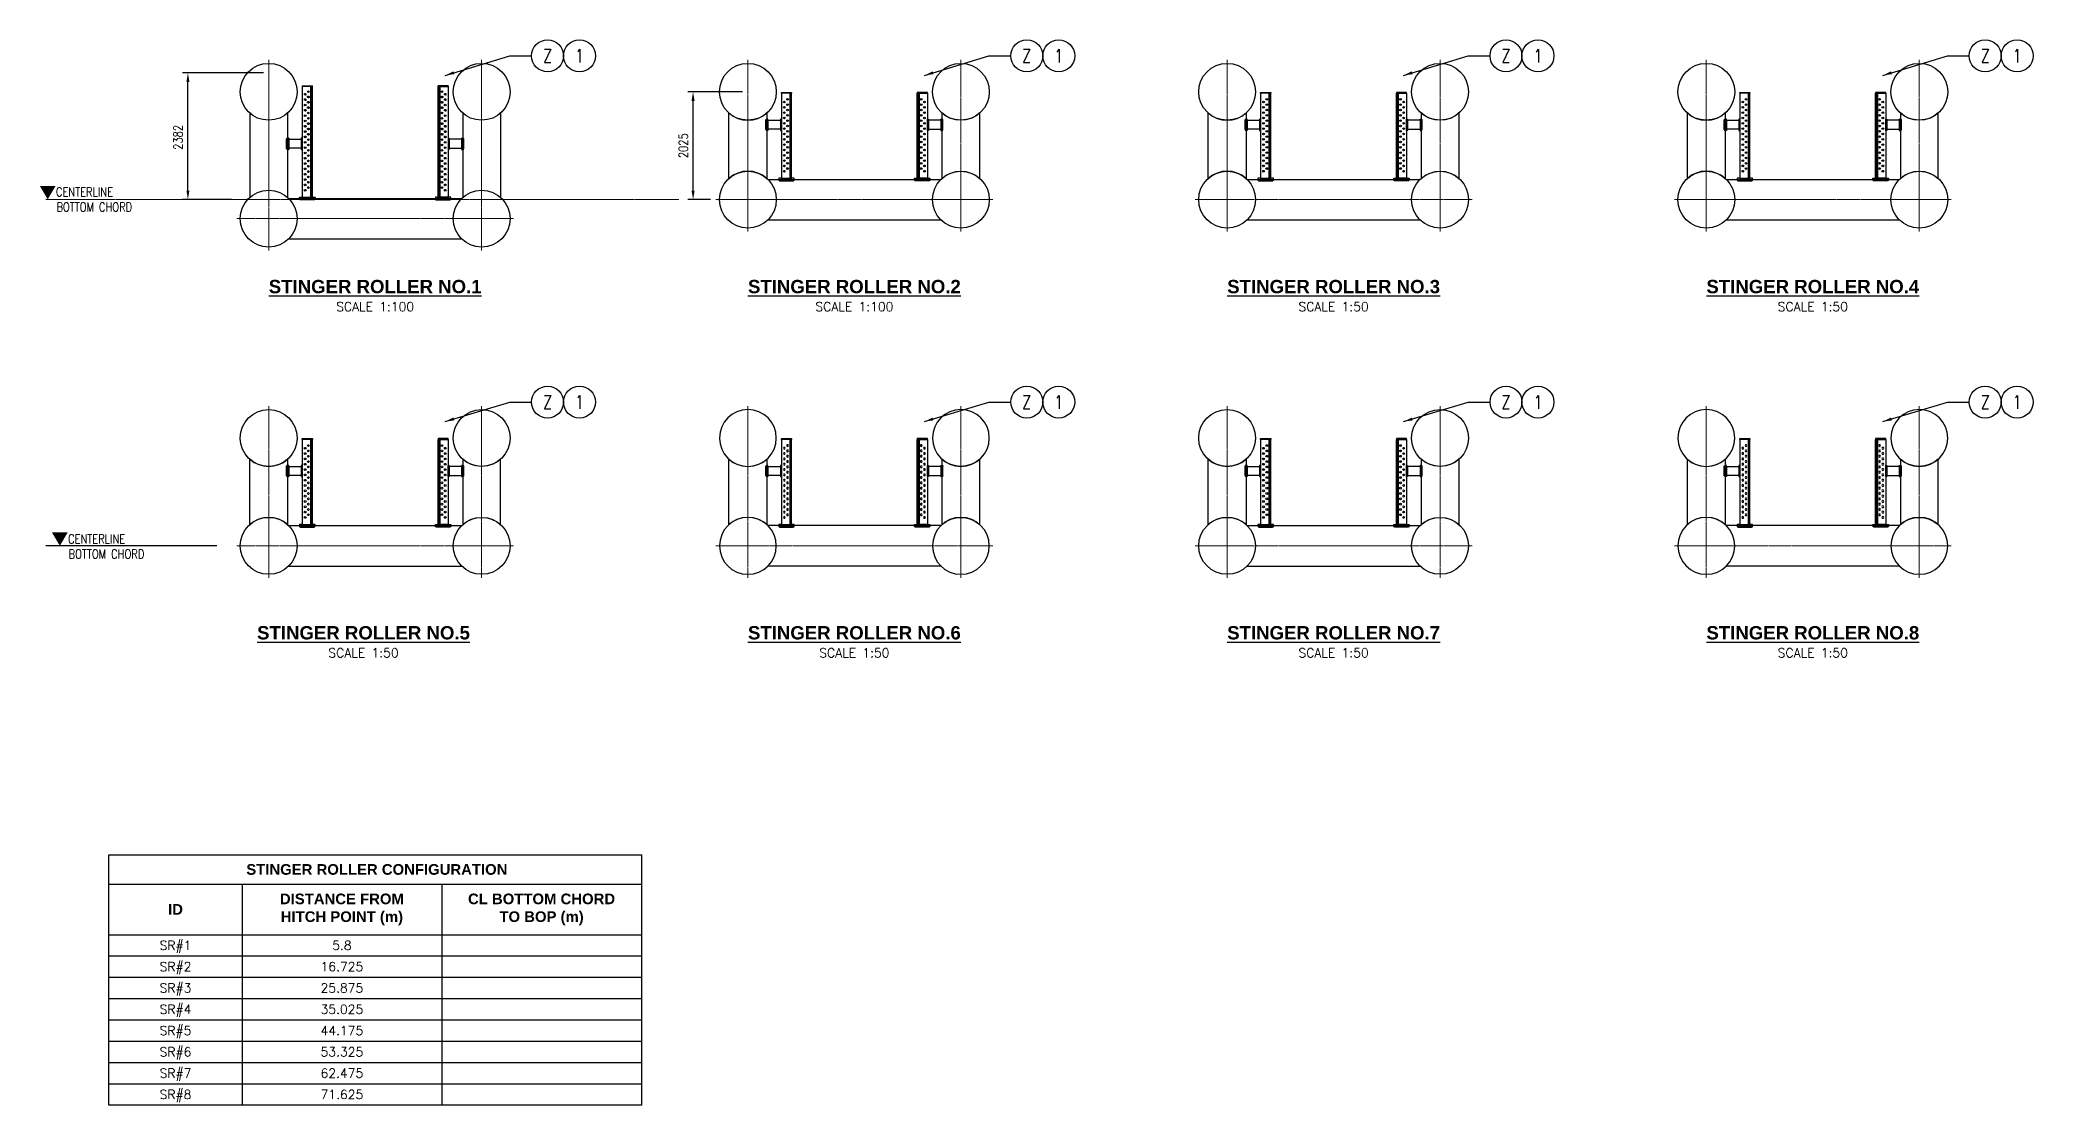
# Model space of a CAD drawing. Header units: millimetres. Extents: x -1297 to 36138, y -17000 to 24782.
# Drawn here: x -1297 to 36138, y -17000 to 3000 of the extents above; entities that cross this region are included whole.
import ezdxf
from ezdxf.enums import TextEntityAlignment as Align

# ---------------------------------------------------------------- set-up
doc = ezdxf.new("R2010")
doc.units = ezdxf.units.MM
for name, pattern in [('CENTER', [50.8, 31.75, -6.35, 6.35, -6.35]), ('HIDDEN', [9.525, 6.35, -3.175]), ('PHANTOM', [63.5, 31.75, -6.35, 6.35, -6.35, 6.35, -6.35])]:
    doc.linetypes.add(name, pattern=pattern)
doc.layers.add('CENTRELINES', color=1, linetype='CENTER', lineweight=5)
doc.layers.add('DIM', color=1, linetype='Continuous')
doc.layers.add('TEXT25', color=3, linetype='Continuous')
doc.styles.add('ARIALBOLD', font='arialbd.ttf')
doc.styles.add('ROMAND', font='romand.shx', dxfattribs={"width": 0.8})
doc.styles.add('ROMANS', font='simplex.shx', dxfattribs={"width": 0.8})
doc.dimstyles.new('100', dxfattribs={"dimscale": 100, "dimtxt": 1.7, "dimasz": 1.7, "dimexe": 1, "dimexo": 1, "dimgap": 1, "dimtad": 1, "dimdec": 0, "dimtxsty": 'ROMANS', "dimcen": 1, "dimclrd": 1, "dimclre": 1, "dimclrt": 2, "dimadec": 1, "dimazin": 2, "dimtp": 0.9999, "dimtm": 0.9999, "dimtfac": 0.7, "dimtdec": 0, "dimtmove": 0, "dimatfit": 3})

msp = doc.modelspace()

# ---------------------------------------------------------------- texts
at = {"layer": 'DIM', "color": 2, "style": 'ROMANS', "width": 0.8}
for s, p in [('CENTERLINE', (-995.2, 9.8)), ('BOTTOM CHORD', (-985.6, -274)), ('CENTERLINE', (-767.6, -6505.6)), ('BOTTOM CHORD', (-758, -6789.5))]:
    msp.add_text(s, height=170, dxfattribs=at).set_placement(p, align=Align.BOTTOM_LEFT)
at = {"layer": 'DIM', "color": 3, "style": 'ARIALBOLD'}
for s, p in [('STINGER ROLLER CONFIGURATION', (5031.7, -12575)), ('ID', (1250, -13325))]:
    msp.add_text(s, height=200, dxfattribs=at).set_placement(p, align=Align.MIDDLE_CENTER)
at = {"layer": 'DIM', "color": 2, "style": 'ROMANS'}
for s, p in [('SR#1', (1250, -14000)), ('5.8', (4375, -14000)), ('SR#2', (1250, -14400)), ('16.725', (4375, -14400)), ('SR#3', (1250, -14800)), ('25.875', (4375, -14800)), ('SR#4', (1250, -15200)), ('35.025', (4375, -15200)), ('SR#5', (1250, -15600)), ('44.175', (4375, -15600)), ('SR#6', (1250, -16000)), ('53.325', (4375, -16000)), ('SR#7', (1250, -16400)), ('62.475', (4375, -16400)), ('SR#8', (1250, -16800)), ('71.625', (4375, -16800))]:
    msp.add_text(s, height=170, dxfattribs=at).set_placement(p, align=Align.MIDDLE_CENTER)
at = {"layer": 'DIM', "color": 3, "char_height": 300, "attachment_point": 5, "style": 'ARIALBOLD'}
for s, insert in [('{\\L\\H0.83333x;\\A1;STINGER ROLLER NO.1\\P}\\C2;\\Fromans|c0;\\H0.5666644x;\\A1;SCALE 1:100', (5000, -1800)), ('{\\L\\H0.83333x;\\A1;STINGER ROLLER NO.2\\P}\\C2;\\Fromans|c0;\\H0.5666644x;\\A1;SCALE 1:100', (14000, -1800)), ('\\A1;{\\H0.83333x;\\LSTINGER ROLLER NO.3\\Fromans|c0;\\l\\C2;\\P\\H0.68x;SCALE 1:50}', (23000, -1800)), ('\\A1;{\\H0.83333x;\\LSTINGER ROLLER NO.4\\P\\Fromans|c0;\\H0.68x;\\l\\C2;SCALE 1:50}', (32000, -1800)), ('\\A1;{\\H0.83333x;\\LSTINGER ROLLER NO.5\\P\\Fromans|c0;\\H0.68x;\\l\\C2;SCALE 1:50}', (4780.7, -8300)), ('\\A1;{\\H0.83333x;\\LSTINGER ROLLER NO.6\\P\\Fromans|c0;\\H0.68x;\\l\\C2;SCALE 1:50}', (14000, -8300)), ('\\A1;{\\H0.83333x;\\LSTINGER ROLLER NO.7\\Fromans|c0;\\l\\C2;\\P\\H0.68x;SCALE 1:50}', (23000, -8300)), ('\\A1;{\\H0.83333x;\\LSTINGER ROLLER NO.8\\P\\Fromans|c0;\\H0.68x;\\l\\C2;SCALE 1:50}', (32000, -8300))]:
    msp.add_mtext(s, dxfattribs=dict(at, insert=insert))
at = {"layer": 'DIM', "color": 3, "char_height": 200, "width": 3042.394, "attachment_point": 5, "style": 'ARIALBOLD'}
for s, insert in [('DISTANCE FROM\\PHITCH POINT (m)', (4375, -13325)), ('CL BOTTOM CHORD TO BOP (m)', (8125, -13325))]:
    msp.add_mtext(s, dxfattribs=dict(at, insert=insert))

# ---------------------------------------------------------------- blocks, each defined once
blk = doc.blocks.new('section_1')
at = {"ltscale": 0.5}
for p, q in [((-2356, 1627), (-2356, 41)), ((-1644, 1627), (-1644, 41)), ((1644, 1627), (1644, 41)), ((2356, 1627), (2356, 41)), ((-1627, 24), (1627, 24)), ((-1627, -738), (1627, -738))]:
    blk.add_line(p, q, dxfattribs=at)
for p, q in [((-1663, 959), (-1663, 1139)), ((-1624, 1154), (-1648, 1154)), ((-1644, 959), (-1644, 1139)), ((-1624, 1154), (-1624, 944)), ((1624, 1154), (1624, 944)), ((1624, 1154), (1648, 1154)), ((1644, 959), (1644, 1139)), ((1663, 959), (1663, 1139)), ((-1624, 944), (-1648, 944)), ((1624, 944), (1648, 944))]:
    blk.add_line(p, q)
for points in [[(-1370, 2134), (-1370, 32), (-1180, 32), (-1180, 2134)], [(-1370, 2134), (-1180, 2134)], [(-1180, 2124), (-1370, 2124)], [(1370, 2134), (1370, 32), (1180, 32), (1180, 2134)], [(1370, 2134), (1180, 2134)], [(1180, 2124), (1370, 2124)], [(-1390, 964), (-1638, 964), (-1638, 1134), (-1390, 1134)], [(-1370, 1154), (-1390, 1154), (-1390, 944), (-1370, 944)], [(1370, 1154), (1390, 1154), (1390, 944), (1370, 944)], [(1390, 964), (1638, 964), (1638, 1134), (1390, 1134)]]:
    blk.add_lwpolyline(points)
at = {"linetype": 'HIDDEN'}
for points in [[(-1215, 2124), (-1215, 32), (-1195, 32), (-1195, 2124)], [(1215, 2124), (1215, 32), (1195, 32), (1195, 2124)]]:
    blk.add_lwpolyline(points, close=True, dxfattribs=at)
for points in [[(-1130, 44), (-1130, 18, -0.414214), (-1150, -2), (-1400, -2, -0.414214), (-1420, 18), (-1420, 44), (-1130, 44)], [(-1130, 36, -0.414214), (-1150, 16), (-1400, 16, -0.414214), (-1420, 36)], [(1420, 44), (1130, 44), (1130, 18, 0.414214), (1150, -2), (1400, -2, 0.414214), (1420, 18), (1420, 44)], [(1130, 36, 0.414214), (1150, 16), (1400, 16, 0.414214), (1420, 36)]]:
    blk.add_lwpolyline(points, format="xyb")
at = {"ltscale": 0.5}
for centre in [(-2000, 2025), (2000, 2025), (-2000, -357), (2000, -357)]:
    blk.add_circle(centre, 534, dxfattribs=at)
at = {"color": 2, "linetype": 'PHANTOM'}
for centre in [(-1315, 1977), (-1315, 1877), (-1255, 1927), (1255, 1927), (1315, 1977), (1315, 1877), (-1315, 1677), (-1255, 1827), (-1255, 1727), (1255, 1827), (1255, 1727), (1315, 1677), (-1315, 1377), (-1315, 1277), (-1315, 1177), (-1255, 1427), (-1255, 1327), (-1255, 1227), (1255, 1427), (1255, 1327), (1255, 1227), (1315, 1377), (1315, 1277), (1315, 1177)]:
    blk.add_circle(centre, 16, dxfattribs=at)
at = {"color": 2}
for centre in [(-1255, 2027), (1255, 2027), (-1315, 1777), (-1315, 1577), (-1255, 1627), (-1255, 1527), (1255, 1627), (1255, 1527), (1315, 1777), (1315, 1577), (-1315, 1477), (-1315, 1377), (-1315, 1277), (-1315, 1177), (-1255, 1427), (-1255, 1327), (-1255, 1227), (-1255, 1127), (1255, 1427), (1255, 1327), (1255, 1227), (1255, 1127), (1315, 1477), (1315, 1377), (1315, 1277), (1315, 1177), (-1315, 1077), (-1315, 977), (-1315, 877), (-1315, 777), (-1255, 1027), (-1255, 927), (-1255, 827), (1255, 1027), (1255, 927), (1255, 827), (1315, 1077), (1315, 977), (1315, 877), (1315, 777), (-1315, 677), (-1315, 577), (-1315, 477), (-1315, 377), (-1255, 727), (-1255, 627), (-1255, 527), (-1255, 427), (1255, 727), (1255, 627), (1255, 527), (1255, 427), (1315, 677), (1315, 577), (1315, 477), (1315, 377), (-1315, 277), (-1315, 177), (-1255, 327), (-1255, 227), (1255, 327), (1255, 227), (1315, 277), (1315, 177)]:
    blk.add_circle(centre, 16, dxfattribs=at)
for centre, start, end in [((-1648, 1139), 90, 180), ((-1629, 1139), 90, 180), ((1629, 1139), 0, 90), ((1648, 1139), 0, 90), ((-1648, 959), 180, 270), ((-1629, 959), 180, 270), ((1629, 959), 270, 0), ((1648, 959), 270, 0)]:
    blk.add_arc(centre, 15, start, end)
at = {"layer": 'CENTRELINES'}
for p, q in [((-2000, -957), (-2000, 2625)), ((2000, -957), (2000, 2625)), ((-2600, -357), (2600, -357))]:
    blk.add_line(p, q, dxfattribs=at)
blk = doc.blocks.new('*D11')
at = {"color": 1, "lineweight": -2}
for p, q in [((11900, 2025), (10871, 2025)), ((10971, 170), (10971, 1855)), ((11300, 0), (10871, 0))]:
    blk.add_line(p, q, dxfattribs=at)
at = {"color": 1}
for points in [[(10999, 1855), (10942, 1855), (10971, 2025)], [(10942, 170), (10999, 170), (10971, 0)]]:
    blk.add_solid(points, dxfattribs=at)
at = {"layer": 'Defpoints', "color": 0}
for p in [(10971, 2025), (12000, 2025), (11400, 0)]:
    blk.add_point(p, dxfattribs=at)
at = {"color": 2, "insert": (10786, 1012), "char_height": 170, "attachment_point": 5, "rotation": 90, "style": 'ROMANS'}
blk.add_mtext('2025', dxfattribs=at)
blk = doc.blocks.new('*D12')
at = {"color": 1, "lineweight": -2}
for p, q in [((2900, 2382), (1383, 2382)), ((1483, 170), (1483, 2212)), ((2300, 0), (1383, 0))]:
    blk.add_line(p, q, dxfattribs=at)
at = {"color": 1}
for points in [[(1511, 2212), (1455, 2212), (1483, 2382)], [(1455, 170), (1511, 170), (1483, 0)]]:
    blk.add_solid(points, dxfattribs=at)
at = {"layer": 'Defpoints', "color": 0}
for p in [(1483, 2382), (3000, 2382), (2400, 0)]:
    blk.add_point(p, dxfattribs=at)
at = {"color": 2, "insert": (1298, 1170), "char_height": 170, "attachment_point": 5, "rotation": 90, "style": 'ROMANS'}
blk.add_mtext('2382', dxfattribs=at)
blk = doc.blocks.new('A3 - TAGG')
at = {"layer": 'TEXT25'}
blk.add_circle((0, 0), 3, dxfattribs=at)
at = {"layer": 'TEXT25', "style": 'ROMAND', "width": 0.8}
blk.add_attdef('1', text='', height=2.5, dxfattribs=at).set_placement((0, 0), align=Align.MIDDLE_CENTER)
blk = doc.blocks.new('section_2')
for p, q in [((-1624, 1511), (-1648, 1511)), ((-1624, 1491), (-1624, 1511)), ((1624, 1491), (1624, 1511)), ((1624, 1511), (1648, 1511)), ((-1663, 1316), (-1663, 1496)), ((-1624, 1301), (-1648, 1301)), ((-1644, 1316), (-1644, 1496)), ((-1624, 1491), (-1624, 1321)), ((-1624, 1321), (-1624, 1301)), ((1624, 1491), (1624, 1321)), ((1624, 1321), (1624, 1301)), ((1624, 1301), (1648, 1301)), ((1644, 1316), (1644, 1496)), ((1663, 1316), (1663, 1496)), ((-1370, 401), (-1180, 401)), ((1370, 401), (1180, 401))]:
    blk.add_line(p, q)
at = {"ltscale": 0.5}
for p, q in [((-1627, 381), (1627, 381)), ((-1627, -381), (1627, -381))]:
    blk.add_line(p, q, dxfattribs=at)
for points in [[(-1370, 1998), (-1370, 2013), (-1180, 2013), (-1180, 1998)], [(-1370, 1998), (-1370, 388), (-1180, 388), (-1180, 1998)], [(1370, 1998), (1370, 2013), (1180, 2013), (1180, 1998)], [(1370, 1998), (1370, 388), (1180, 388), (1180, 1998)], [(-1390, 1301), (-1370, 1301), (-1370, 1511), (-1390, 1511)], [(1390, 1301), (1370, 1301), (1370, 1511), (1390, 1511)], [(-1638, 1491), (-1390, 1491), (-1390, 1321), (-1638, 1321)], [(1638, 1491), (1390, 1491), (1390, 1321), (1638, 1321)]]:
    blk.add_lwpolyline(points, close=True)
at = {"linetype": 'HIDDEN'}
for points in [[(-1215, 1998), (-1215, 388), (-1195, 388), (-1195, 1998)], [(1215, 1998), (1215, 388), (1195, 388), (1195, 1998)]]:
    blk.add_lwpolyline(points, close=True, dxfattribs=at)
at = {"ltscale": 0.5}
for points in [[(-1644, 1627), (-1644, 398, 0.38187), (-2356, 398), (-2356, 1627, 0.38187)], [(1644, 1627), (1644, 398, -0.38187), (2356, 398), (2356, 1627, -0.38187)]]:
    blk.add_lwpolyline(points, format="xyb", close=True, dxfattribs=at)
for points in [[(-1370, 401), (-1420, 401), (-1420, 374, 0.414214), (-1400, 354), (-1150, 354, 0.414214), (-1130, 374), (-1130, 401), (-1180, 401)], [(-1420, 401), (-1420, 393, 0.414214), (-1400, 373), (-1150, 373, 0.414214), (-1130, 393), (-1130, 401)], [(1370, 401), (1420, 401), (1420, 374, -0.414214), (1400, 354), (1150, 354, -0.414214), (1130, 374), (1130, 401), (1180, 401)], [(1420, 401), (1420, 393, -0.414214), (1400, 373), (1150, 373, -0.414214), (1130, 393), (1130, 401)]]:
    blk.add_lwpolyline(points, format="xyb")
for centre in [(-2000, 2025), (2000, 2025), (-2000, 0), (2000, 0)]:
    blk.add_circle(centre, 534, dxfattribs=at)
at = {"color": 2}
for centre in [(-1255, 1883), (1255, 1883), (-1315, 1833), (-1315, 1733), (-1315, 1633), (-1315, 1533), (-1255, 1783), (-1255, 1683), (-1255, 1583), (-1255, 1483), (1255, 1783), (1255, 1683), (1255, 1583), (1255, 1483), (1315, 1833), (1315, 1733), (1315, 1633), (1315, 1533), (-1315, 1433), (-1315, 1333), (-1315, 1233), (-1315, 1133), (-1255, 1383), (-1255, 1283), (-1255, 1183), (1255, 1383), (1255, 1283), (1255, 1183), (1315, 1433), (1315, 1333), (1315, 1233), (1315, 1133), (-1315, 1033), (-1315, 933), (-1315, 833), (-1315, 733), (-1255, 1083), (-1255, 983), (-1255, 883), (-1255, 783), (1255, 1083), (1255, 983), (1255, 883), (1255, 783), (1315, 1033), (1315, 933), (1315, 833), (1315, 733), (-1315, 633), (-1315, 533), (-1255, 683), (-1255, 583), (1255, 683), (1255, 583), (1315, 633), (1315, 533)]:
    blk.add_circle(centre, 16, dxfattribs=at)
for centre, start, end in [((-1648, 1496), 90, 180), ((-1629, 1496), 90, 180), ((1629, 1496), 0, 90), ((1648, 1496), 0, 90), ((-1648, 1316), 180, 270), ((-1629, 1316), 180, 270), ((1629, 1316), 270, 0), ((1648, 1316), 270, 0)]:
    blk.add_arc(centre, 15, start, end)
at = {"layer": 'CENTRELINES', "color": 1}
for p, q in [((-2000, 2625), (-2000, -600)), ((2000, -600), (2000, 2625)), ((-2600, 0), (2600, 0))]:
    blk.add_line(p, q, dxfattribs=at)
blk = doc.blocks.new('section_3')
for p, q in [((-1663, -709), (-1663, -529)), ((-1624, -514), (-1648, -514)), ((-1624, -724), (-1648, -724)), ((-1644, -709), (-1644, -529)), ((-1624, -534), (-1624, -514)), ((-1624, -534), (-1624, -704)), ((-1624, -704), (-1624, -724)), ((1624, -534), (1624, -514)), ((1624, -514), (1648, -514)), ((1624, -534), (1624, -704)), ((1624, -704), (1624, -724)), ((1624, -724), (1648, -724)), ((1644, -709), (1644, -529)), ((1663, -709), (1663, -529)), ((-1370, -1624), (-1180, -1624)), ((1370, -1624), (1180, -1624))]:
    blk.add_line(p, q)
at = {"ltscale": 0.5}
for p, q in [((-1627, -1644), (1627, -1644)), ((-1627, -2406), (1627, -2406))]:
    blk.add_line(p, q, dxfattribs=at)
for points in [[(-1370, -27), (-1370, -12), (-1180, -12), (-1180, -27)], [(-1370, -27), (-1370, -1637), (-1180, -1637), (-1180, -27)], [(1370, -27), (1370, -12), (1180, -12), (1180, -27)], [(1370, -27), (1370, -1637), (1180, -1637), (1180, -27)], [(-1638, -534), (-1390, -534), (-1390, -704), (-1638, -704)], [(-1390, -724), (-1370, -724), (-1370, -514), (-1390, -514)], [(1390, -724), (1370, -724), (1370, -514), (1390, -514)], [(1638, -534), (1390, -534), (1390, -704), (1638, -704)]]:
    blk.add_lwpolyline(points, close=True)
at = {"linetype": 'HIDDEN'}
for points in [[(-1215, -27), (-1215, -1637), (-1195, -1637), (-1195, -27)], [(1215, -27), (1215, -1637), (1195, -1637), (1195, -27)]]:
    blk.add_lwpolyline(points, close=True, dxfattribs=at)
at = {"ltscale": 0.5}
for points in [[(-1644, -398), (-1644, -1627, 0.38187), (-2356, -1627), (-2356, -398, 0.38187)], [(1644, -398), (1644, -1627, -0.38187), (2356, -1627), (2356, -398, -0.38187)]]:
    blk.add_lwpolyline(points, format="xyb", close=True, dxfattribs=at)
for points in [[(-1370, -1624), (-1420, -1624), (-1420, -1651, 0.414214), (-1400, -1671), (-1150, -1671, 0.414214), (-1130, -1651), (-1130, -1624), (-1180, -1624)], [(-1420, -1624), (-1420, -1632, 0.414214), (-1400, -1652), (-1150, -1652, 0.414214), (-1130, -1632), (-1130, -1624)], [(1370, -1624), (1420, -1624), (1420, -1651, -0.414214), (1400, -1671), (1150, -1671, -0.414214), (1130, -1651), (1130, -1624), (1180, -1624)], [(1420, -1624), (1420, -1632, -0.414214), (1400, -1652), (1150, -1652, -0.414214), (1130, -1632), (1130, -1624)]]:
    blk.add_lwpolyline(points, format="xyb")
for centre in [(-2000, 0), (2000, 0), (-2000, -2025), (2000, -2025)]:
    blk.add_circle(centre, 534, dxfattribs=at)
at = {"color": 2}
for centre in [(-1315, -192), (-1315, -292), (-1255, -142), (-1255, -242), (-1255, -342), (1255, -142), (1255, -242), (1255, -342), (1315, -192), (1315, -292), (-1315, -392), (-1315, -492), (-1315, -592), (-1315, -692), (-1255, -442), (-1255, -542), (-1255, -642), (-1255, -742), (1255, -442), (1255, -542), (1255, -642), (1255, -742), (1315, -392), (1315, -492), (1315, -592), (1315, -692), (-1315, -792), (-1315, -892), (-1315, -992), (-1315, -1092), (-1255, -842), (-1255, -942), (-1255, -1042), (1255, -842), (1255, -942), (1255, -1042), (1315, -792), (1315, -892), (1315, -992), (1315, -1092), (-1315, -1192), (-1315, -1292), (-1315, -1392), (-1315, -1492), (-1255, -1142), (-1255, -1242), (-1255, -1342), (-1255, -1442), (1255, -1142), (1255, -1242), (1255, -1342), (1255, -1442), (1315, -1192), (1315, -1292), (1315, -1392), (1315, -1492)]:
    blk.add_circle(centre, 16, dxfattribs=at)
for centre, start, end in [((-1648, -529), 90, 180), ((-1648, -709), 180, 270), ((-1629, -529), 90, 180), ((-1629, -709), 180, 270), ((1629, -529), 0, 90), ((1629, -709), 270, 0), ((1648, -529), 0, 90), ((1648, -709), 270, 0)]:
    blk.add_arc(centre, 15, start, end)
at = {"layer": 'CENTRELINES', "color": 1}
for p, q in [((-2000, 600), (-2000, -2625)), ((2000, -2625), (2000, 600)), ((-2600, -2025), (2600, -2025))]:
    blk.add_line(p, q, dxfattribs=at)
blk = doc.blocks.new('section_4')
for p, q in [((-1663, -709), (-1663, -529)), ((-1624, -514), (-1648, -514)), ((-1624, -724), (-1648, -724)), ((-1644, -709), (-1644, -529)), ((-1624, -534), (-1624, -514)), ((-1624, -534), (-1624, -704)), ((-1624, -704), (-1624, -724)), ((1624, -534), (1624, -514)), ((1624, -514), (1648, -514)), ((1624, -534), (1624, -704)), ((1624, -704), (1624, -724)), ((1624, -724), (1648, -724)), ((1644, -709), (1644, -529)), ((1663, -709), (1663, -529)), ((-1370, -1624), (-1180, -1624)), ((1370, -1624), (1180, -1624))]:
    blk.add_line(p, q)
at = {"ltscale": 0.5}
for p, q in [((-1627, -1644), (1627, -1644)), ((-1627, -2406), (1627, -2406))]:
    blk.add_line(p, q, dxfattribs=at)
for points in [[(-1370, -27), (-1370, -12), (-1180, -12), (-1180, -27)], [(-1370, -27), (-1370, -1637), (-1180, -1637), (-1180, -27)], [(1370, -27), (1370, -12), (1180, -12), (1180, -27)], [(1370, -27), (1370, -1637), (1180, -1637), (1180, -27)], [(-1638, -534), (-1390, -534), (-1390, -704), (-1638, -704)], [(-1390, -724), (-1370, -724), (-1370, -514), (-1390, -514)], [(1390, -724), (1370, -724), (1370, -514), (1390, -514)], [(1638, -534), (1390, -534), (1390, -704), (1638, -704)]]:
    blk.add_lwpolyline(points, close=True)
at = {"linetype": 'HIDDEN'}
for points in [[(-1215, -27), (-1215, -1637), (-1195, -1637), (-1195, -27)], [(1215, -27), (1215, -1637), (1195, -1637), (1195, -27)]]:
    blk.add_lwpolyline(points, close=True, dxfattribs=at)
at = {"ltscale": 0.5}
for points in [[(-1644, -398), (-1644, -1627, 0.38187), (-2356, -1627), (-2356, -398, 0.38187)], [(1644, -398), (1644, -1627, -0.38187), (2356, -1627), (2356, -398, -0.38187)]]:
    blk.add_lwpolyline(points, format="xyb", close=True, dxfattribs=at)
for points in [[(-1370, -1624), (-1420, -1624), (-1420, -1651, 0.414214), (-1400, -1671), (-1150, -1671, 0.414214), (-1130, -1651), (-1130, -1624), (-1180, -1624)], [(-1420, -1624), (-1420, -1632, 0.414214), (-1400, -1652), (-1150, -1652, 0.414214), (-1130, -1632), (-1130, -1624)], [(1370, -1624), (1420, -1624), (1420, -1651, -0.414214), (1400, -1671), (1150, -1671, -0.414214), (1130, -1651), (1130, -1624), (1180, -1624)], [(1420, -1624), (1420, -1632, -0.414214), (1400, -1652), (1150, -1652, -0.414214), (1130, -1632), (1130, -1624)]]:
    blk.add_lwpolyline(points, format="xyb")
for centre in [(-2000, 0), (2000, 0), (-2000, -2025), (2000, -2025)]:
    blk.add_circle(centre, 534, dxfattribs=at)
at = {"color": 2}
for centre in [(-1315, -192), (-1315, -292), (-1255, -142), (-1255, -242), (-1255, -342), (1255, -142), (1255, -242), (1255, -342), (1315, -192), (1315, -292), (-1315, -392), (-1315, -492), (-1315, -592), (-1315, -692), (-1255, -442), (-1255, -542), (-1255, -642), (-1255, -742), (1255, -442), (1255, -542), (1255, -642), (1255, -742), (1315, -392), (1315, -492), (1315, -592), (1315, -692), (-1315, -792), (-1315, -892), (-1315, -992), (-1315, -1092), (-1255, -842), (-1255, -942), (-1255, -1042), (1255, -842), (1255, -942), (1255, -1042), (1315, -792), (1315, -892), (1315, -992), (1315, -1092), (-1315, -1192), (-1315, -1292), (-1315, -1392), (-1315, -1492), (-1255, -1142), (-1255, -1242), (-1255, -1342), (-1255, -1442), (1255, -1142), (1255, -1242), (1255, -1342), (1255, -1442), (1315, -1192), (1315, -1292), (1315, -1392), (1315, -1492)]:
    blk.add_circle(centre, 16, dxfattribs=at)
for centre, start, end in [((-1648, -529), 90, 180), ((-1648, -709), 180, 270), ((-1629, -529), 90, 180), ((-1629, -709), 180, 270), ((1629, -529), 0, 90), ((1629, -709), 270, 0), ((1648, -529), 0, 90), ((1648, -709), 270, 0)]:
    blk.add_arc(centre, 15, start, end)
at = {"layer": 'CENTRELINES', "color": 1}
for p, q in [((-2000, 600), (-2000, -2625)), ((2000, -2625), (2000, 600)), ((-2600, -2025), (2600, -2025))]:
    blk.add_line(p, q, dxfattribs=at)
blk = doc.blocks.new('section_5')
for p, q in [((-1663, -709), (-1663, -529)), ((-1624, -514), (-1648, -514)), ((-1624, -724), (-1648, -724)), ((-1644, -709), (-1644, -529)), ((-1624, -534), (-1624, -514)), ((-1624, -534), (-1624, -704)), ((-1624, -704), (-1624, -724)), ((1624, -534), (1624, -514)), ((1624, -514), (1648, -514)), ((1624, -534), (1624, -704)), ((1624, -704), (1624, -724)), ((1624, -724), (1648, -724)), ((1644, -709), (1644, -529)), ((1663, -709), (1663, -529)), ((-1370, -1624), (-1180, -1624)), ((1370, -1624), (1180, -1624))]:
    blk.add_line(p, q)
at = {"ltscale": 0.5}
for p, q in [((-1627, -1644), (1627, -1644)), ((-1627, -2406), (1627, -2406))]:
    blk.add_line(p, q, dxfattribs=at)
for points in [[(-1370, -27), (-1370, -12), (-1180, -12), (-1180, -27)], [(-1370, -27), (-1370, -1637), (-1180, -1637), (-1180, -27)], [(1370, -27), (1370, -12), (1180, -12), (1180, -27)], [(1370, -27), (1370, -1637), (1180, -1637), (1180, -27)], [(-1638, -534), (-1390, -534), (-1390, -704), (-1638, -704)], [(-1390, -724), (-1370, -724), (-1370, -514), (-1390, -514)], [(1390, -724), (1370, -724), (1370, -514), (1390, -514)], [(1638, -534), (1390, -534), (1390, -704), (1638, -704)]]:
    blk.add_lwpolyline(points, close=True)
at = {"linetype": 'HIDDEN'}
for points in [[(-1215, -27), (-1215, -1637), (-1195, -1637), (-1195, -27)], [(1215, -27), (1215, -1637), (1195, -1637), (1195, -27)]]:
    blk.add_lwpolyline(points, close=True, dxfattribs=at)
at = {"ltscale": 0.5}
for points in [[(-1644, -398), (-1644, -1627, 0.38187), (-2356, -1627), (-2356, -398, 0.38187)], [(1644, -398), (1644, -1627, -0.38187), (2356, -1627), (2356, -398, -0.38187)]]:
    blk.add_lwpolyline(points, format="xyb", close=True, dxfattribs=at)
for points in [[(-1370, -1624), (-1420, -1624), (-1420, -1651, 0.414214), (-1400, -1671), (-1150, -1671, 0.414214), (-1130, -1651), (-1130, -1624), (-1180, -1624)], [(-1420, -1624), (-1420, -1632, 0.414214), (-1400, -1652), (-1150, -1652, 0.414214), (-1130, -1632), (-1130, -1624)], [(1370, -1624), (1420, -1624), (1420, -1651, -0.414214), (1400, -1671), (1150, -1671, -0.414214), (1130, -1651), (1130, -1624), (1180, -1624)], [(1420, -1624), (1420, -1632, -0.414214), (1400, -1652), (1150, -1652, -0.414214), (1130, -1632), (1130, -1624)]]:
    blk.add_lwpolyline(points, format="xyb")
for centre in [(-2000, 0), (2000, 0), (-2000, -2025), (2000, -2025)]:
    blk.add_circle(centre, 534, dxfattribs=at)
at = {"color": 2}
for centre in [(-1315, -192), (-1315, -292), (-1255, -142), (-1255, -242), (-1255, -342), (1255, -142), (1255, -242), (1255, -342), (1315, -192), (1315, -292), (-1315, -392), (-1315, -492), (-1315, -592), (-1315, -692), (-1255, -442), (-1255, -542), (-1255, -642), (-1255, -742), (1255, -442), (1255, -542), (1255, -642), (1255, -742), (1315, -392), (1315, -492), (1315, -592), (1315, -692), (-1315, -792), (-1315, -892), (-1315, -992), (-1315, -1092), (-1255, -842), (-1255, -942), (-1255, -1042), (1255, -842), (1255, -942), (1255, -1042), (1315, -792), (1315, -892), (1315, -992), (1315, -1092), (-1315, -1192), (-1315, -1292), (-1315, -1392), (-1315, -1492), (-1255, -1142), (-1255, -1242), (-1255, -1342), (-1255, -1442), (1255, -1142), (1255, -1242), (1255, -1342), (1255, -1442), (1315, -1192), (1315, -1292), (1315, -1392), (1315, -1492)]:
    blk.add_circle(centre, 16, dxfattribs=at)
for centre, start, end in [((-1648, -529), 90, 180), ((-1648, -709), 180, 270), ((-1629, -529), 90, 180), ((-1629, -709), 180, 270), ((1629, -529), 0, 90), ((1629, -709), 270, 0), ((1648, -529), 0, 90), ((1648, -709), 270, 0)]:
    blk.add_arc(centre, 15, start, end)
at = {"layer": 'CENTRELINES', "color": 1}
for p, q in [((-2000, 600), (-2000, -2625)), ((2000, -2625), (2000, 600)), ((-2600, -2025), (2600, -2025))]:
    blk.add_line(p, q, dxfattribs=at)
blk = doc.blocks.new('section_6')
for p, q in [((-1663, -709), (-1663, -529)), ((-1624, -514), (-1648, -514)), ((-1624, -724), (-1648, -724)), ((-1644, -709), (-1644, -529)), ((-1624, -534), (-1624, -514)), ((-1624, -534), (-1624, -704)), ((-1624, -704), (-1624, -724)), ((1624, -534), (1624, -514)), ((1624, -514), (1648, -514)), ((1624, -534), (1624, -704)), ((1624, -704), (1624, -724)), ((1624, -724), (1648, -724)), ((1644, -709), (1644, -529)), ((1663, -709), (1663, -529)), ((-1370, -1624), (-1180, -1624)), ((1370, -1624), (1180, -1624))]:
    blk.add_line(p, q)
at = {"ltscale": 0.5}
for p, q in [((-1627, -1644), (1627, -1644)), ((-1627, -2406), (1627, -2406))]:
    blk.add_line(p, q, dxfattribs=at)
for points in [[(-1370, -27), (-1370, -12), (-1180, -12), (-1180, -27)], [(-1370, -27), (-1370, -1637), (-1180, -1637), (-1180, -27)], [(1370, -27), (1370, -12), (1180, -12), (1180, -27)], [(1370, -27), (1370, -1637), (1180, -1637), (1180, -27)], [(-1638, -534), (-1390, -534), (-1390, -704), (-1638, -704)], [(-1390, -724), (-1370, -724), (-1370, -514), (-1390, -514)], [(1390, -724), (1370, -724), (1370, -514), (1390, -514)], [(1638, -534), (1390, -534), (1390, -704), (1638, -704)]]:
    blk.add_lwpolyline(points, close=True)
at = {"linetype": 'HIDDEN'}
for points in [[(-1215, -27), (-1215, -1637), (-1195, -1637), (-1195, -27)], [(1215, -27), (1215, -1637), (1195, -1637), (1195, -27)]]:
    blk.add_lwpolyline(points, close=True, dxfattribs=at)
at = {"ltscale": 0.5}
for points in [[(-1644, -398), (-1644, -1627, 0.38187), (-2356, -1627), (-2356, -398, 0.38187)], [(1644, -398), (1644, -1627, -0.38187), (2356, -1627), (2356, -398, -0.38187)]]:
    blk.add_lwpolyline(points, format="xyb", close=True, dxfattribs=at)
for points in [[(-1370, -1624), (-1420, -1624), (-1420, -1651, 0.414214), (-1400, -1671), (-1150, -1671, 0.414214), (-1130, -1651), (-1130, -1624), (-1180, -1624)], [(-1420, -1624), (-1420, -1632, 0.414214), (-1400, -1652), (-1150, -1652, 0.414214), (-1130, -1632), (-1130, -1624)], [(1370, -1624), (1420, -1624), (1420, -1651, -0.414214), (1400, -1671), (1150, -1671, -0.414214), (1130, -1651), (1130, -1624), (1180, -1624)], [(1420, -1624), (1420, -1632, -0.414214), (1400, -1652), (1150, -1652, -0.414214), (1130, -1632), (1130, -1624)]]:
    blk.add_lwpolyline(points, format="xyb")
for centre in [(-2000, 0), (2000, 0), (-2000, -2025), (2000, -2025)]:
    blk.add_circle(centre, 534, dxfattribs=at)
at = {"color": 2}
for centre in [(-1315, -192), (-1315, -292), (-1255, -142), (-1255, -242), (-1255, -342), (1255, -142), (1255, -242), (1255, -342), (1315, -192), (1315, -292), (-1315, -392), (-1315, -492), (-1315, -592), (-1315, -692), (-1255, -442), (-1255, -542), (-1255, -642), (-1255, -742), (1255, -442), (1255, -542), (1255, -642), (1255, -742), (1315, -392), (1315, -492), (1315, -592), (1315, -692), (-1315, -792), (-1315, -892), (-1315, -992), (-1315, -1092), (-1255, -842), (-1255, -942), (-1255, -1042), (1255, -842), (1255, -942), (1255, -1042), (1315, -792), (1315, -892), (1315, -992), (1315, -1092), (-1315, -1192), (-1315, -1292), (-1315, -1392), (-1315, -1492), (-1255, -1142), (-1255, -1242), (-1255, -1342), (-1255, -1442), (1255, -1142), (1255, -1242), (1255, -1342), (1255, -1442), (1315, -1192), (1315, -1292), (1315, -1392), (1315, -1492)]:
    blk.add_circle(centre, 16, dxfattribs=at)
for centre, start, end in [((-1648, -529), 90, 180), ((-1648, -709), 180, 270), ((-1629, -529), 90, 180), ((-1629, -709), 180, 270), ((1629, -529), 0, 90), ((1629, -709), 270, 0), ((1648, -529), 0, 90), ((1648, -709), 270, 0)]:
    blk.add_arc(centre, 15, start, end)
at = {"layer": 'CENTRELINES', "color": 1}
for p, q in [((-2000, 600), (-2000, -2625)), ((2000, -2625), (2000, 600)), ((-2600, -2025), (2600, -2025))]:
    blk.add_line(p, q, dxfattribs=at)
blk = doc.blocks.new('section_7')
for p, q in [((-1663, -709), (-1663, -529)), ((-1624, -514), (-1648, -514)), ((-1624, -724), (-1648, -724)), ((-1644, -709), (-1644, -529)), ((-1624, -534), (-1624, -514)), ((-1624, -534), (-1624, -704)), ((-1624, -704), (-1624, -724)), ((1624, -534), (1624, -514)), ((1624, -514), (1648, -514)), ((1624, -534), (1624, -704)), ((1624, -704), (1624, -724)), ((1624, -724), (1648, -724)), ((1644, -709), (1644, -529)), ((1663, -709), (1663, -529)), ((-1370, -1624), (-1180, -1624)), ((1370, -1624), (1180, -1624))]:
    blk.add_line(p, q)
at = {"ltscale": 0.5}
for p, q in [((-1627, -1644), (1627, -1644)), ((-1627, -2406), (1627, -2406))]:
    blk.add_line(p, q, dxfattribs=at)
for points in [[(-1370, -27), (-1370, -12), (-1180, -12), (-1180, -27)], [(-1370, -27), (-1370, -1637), (-1180, -1637), (-1180, -27)], [(1370, -27), (1370, -12), (1180, -12), (1180, -27)], [(1370, -27), (1370, -1637), (1180, -1637), (1180, -27)], [(-1638, -534), (-1390, -534), (-1390, -704), (-1638, -704)], [(-1390, -724), (-1370, -724), (-1370, -514), (-1390, -514)], [(1390, -724), (1370, -724), (1370, -514), (1390, -514)], [(1638, -534), (1390, -534), (1390, -704), (1638, -704)]]:
    blk.add_lwpolyline(points, close=True)
at = {"linetype": 'HIDDEN'}
for points in [[(-1215, -27), (-1215, -1637), (-1195, -1637), (-1195, -27)], [(1215, -27), (1215, -1637), (1195, -1637), (1195, -27)]]:
    blk.add_lwpolyline(points, close=True, dxfattribs=at)
at = {"ltscale": 0.5}
for points in [[(-1644, -398), (-1644, -1627, 0.38187), (-2356, -1627), (-2356, -398, 0.38187)], [(1644, -398), (1644, -1627, -0.38187), (2356, -1627), (2356, -398, -0.38187)]]:
    blk.add_lwpolyline(points, format="xyb", close=True, dxfattribs=at)
for points in [[(-1370, -1624), (-1420, -1624), (-1420, -1651, 0.414214), (-1400, -1671), (-1150, -1671, 0.414214), (-1130, -1651), (-1130, -1624), (-1180, -1624)], [(-1420, -1624), (-1420, -1632, 0.414214), (-1400, -1652), (-1150, -1652, 0.414214), (-1130, -1632), (-1130, -1624)], [(1370, -1624), (1420, -1624), (1420, -1651, -0.414214), (1400, -1671), (1150, -1671, -0.414214), (1130, -1651), (1130, -1624), (1180, -1624)], [(1420, -1624), (1420, -1632, -0.414214), (1400, -1652), (1150, -1652, -0.414214), (1130, -1632), (1130, -1624)]]:
    blk.add_lwpolyline(points, format="xyb")
for centre in [(-2000, 0), (2000, 0), (-2000, -2025), (2000, -2025)]:
    blk.add_circle(centre, 534, dxfattribs=at)
at = {"color": 2}
for centre in [(-1315, -192), (-1315, -292), (-1255, -142), (-1255, -242), (-1255, -342), (1255, -142), (1255, -242), (1255, -342), (1315, -192), (1315, -292), (-1315, -392), (-1315, -492), (-1315, -592), (-1315, -692), (-1255, -442), (-1255, -542), (-1255, -642), (-1255, -742), (1255, -442), (1255, -542), (1255, -642), (1255, -742), (1315, -392), (1315, -492), (1315, -592), (1315, -692), (-1315, -792), (-1315, -892), (-1315, -992), (-1315, -1092), (-1255, -842), (-1255, -942), (-1255, -1042), (1255, -842), (1255, -942), (1255, -1042), (1315, -792), (1315, -892), (1315, -992), (1315, -1092), (-1315, -1192), (-1315, -1292), (-1315, -1392), (-1315, -1492), (-1255, -1142), (-1255, -1242), (-1255, -1342), (-1255, -1442), (1255, -1142), (1255, -1242), (1255, -1342), (1255, -1442), (1315, -1192), (1315, -1292), (1315, -1392), (1315, -1492)]:
    blk.add_circle(centre, 16, dxfattribs=at)
for centre, start, end in [((-1648, -529), 90, 180), ((-1648, -709), 180, 270), ((-1629, -529), 90, 180), ((-1629, -709), 180, 270), ((1629, -529), 0, 90), ((1629, -709), 270, 0), ((1648, -529), 0, 90), ((1648, -709), 270, 0)]:
    blk.add_arc(centre, 15, start, end)
at = {"layer": 'CENTRELINES', "color": 1}
for p, q in [((-2000, 600), (-2000, -2625)), ((2000, -2625), (2000, 600)), ((-2600, -2025), (2600, -2025))]:
    blk.add_line(p, q, dxfattribs=at)
blk = doc.blocks.new('section_8')
for p, q in [((-1663, -709), (-1663, -529)), ((-1624, -514), (-1648, -514)), ((-1624, -724), (-1648, -724)), ((-1644, -709), (-1644, -529)), ((-1624, -534), (-1624, -514)), ((-1624, -534), (-1624, -704)), ((-1624, -704), (-1624, -724)), ((1624, -534), (1624, -514)), ((1624, -514), (1648, -514)), ((1624, -534), (1624, -704)), ((1624, -704), (1624, -724)), ((1624, -724), (1648, -724)), ((1644, -709), (1644, -529)), ((1663, -709), (1663, -529)), ((-1370, -1624), (-1180, -1624)), ((1370, -1624), (1180, -1624))]:
    blk.add_line(p, q)
at = {"ltscale": 0.5}
for p, q in [((-1627, -1644), (1627, -1644)), ((-1627, -2406), (1627, -2406))]:
    blk.add_line(p, q, dxfattribs=at)
for points in [[(-1370, -27), (-1370, -12), (-1180, -12), (-1180, -27)], [(-1370, -27), (-1370, -1637), (-1180, -1637), (-1180, -27)], [(1370, -27), (1370, -12), (1180, -12), (1180, -27)], [(1370, -27), (1370, -1637), (1180, -1637), (1180, -27)], [(-1638, -534), (-1390, -534), (-1390, -704), (-1638, -704)], [(-1390, -724), (-1370, -724), (-1370, -514), (-1390, -514)], [(1390, -724), (1370, -724), (1370, -514), (1390, -514)], [(1638, -534), (1390, -534), (1390, -704), (1638, -704)]]:
    blk.add_lwpolyline(points, close=True)
at = {"linetype": 'HIDDEN'}
for points in [[(-1215, -27), (-1215, -1637), (-1195, -1637), (-1195, -27)], [(1215, -27), (1215, -1637), (1195, -1637), (1195, -27)]]:
    blk.add_lwpolyline(points, close=True, dxfattribs=at)
at = {"ltscale": 0.5}
for points in [[(-1644, -398), (-1644, -1627, 0.38187), (-2356, -1627), (-2356, -398, 0.38187)], [(1644, -398), (1644, -1627, -0.38187), (2356, -1627), (2356, -398, -0.38187)]]:
    blk.add_lwpolyline(points, format="xyb", close=True, dxfattribs=at)
for points in [[(-1370, -1624), (-1420, -1624), (-1420, -1651, 0.414214), (-1400, -1671), (-1150, -1671, 0.414214), (-1130, -1651), (-1130, -1624), (-1180, -1624)], [(-1420, -1624), (-1420, -1632, 0.414214), (-1400, -1652), (-1150, -1652, 0.414214), (-1130, -1632), (-1130, -1624)], [(1370, -1624), (1420, -1624), (1420, -1651, -0.414214), (1400, -1671), (1150, -1671, -0.414214), (1130, -1651), (1130, -1624), (1180, -1624)], [(1420, -1624), (1420, -1632, -0.414214), (1400, -1652), (1150, -1652, -0.414214), (1130, -1632), (1130, -1624)]]:
    blk.add_lwpolyline(points, format="xyb")
for centre in [(-2000, 0), (2000, 0), (-2000, -2025), (2000, -2025)]:
    blk.add_circle(centre, 534, dxfattribs=at)
at = {"color": 2}
for centre in [(-1315, -192), (-1315, -292), (-1255, -142), (-1255, -242), (-1255, -342), (1255, -142), (1255, -242), (1255, -342), (1315, -192), (1315, -292), (-1315, -392), (-1315, -492), (-1315, -592), (-1315, -692), (-1255, -442), (-1255, -542), (-1255, -642), (-1255, -742), (1255, -442), (1255, -542), (1255, -642), (1255, -742), (1315, -392), (1315, -492), (1315, -592), (1315, -692), (-1315, -792), (-1315, -892), (-1315, -992), (-1315, -1092), (-1255, -842), (-1255, -942), (-1255, -1042), (1255, -842), (1255, -942), (1255, -1042), (1315, -792), (1315, -892), (1315, -992), (1315, -1092), (-1315, -1192), (-1315, -1292), (-1315, -1392), (-1315, -1492), (-1255, -1142), (-1255, -1242), (-1255, -1342), (-1255, -1442), (1255, -1142), (1255, -1242), (1255, -1342), (1255, -1442), (1315, -1192), (1315, -1292), (1315, -1392), (1315, -1492)]:
    blk.add_circle(centre, 16, dxfattribs=at)
for centre, start, end in [((-1648, -529), 90, 180), ((-1648, -709), 180, 270), ((-1629, -529), 90, 180), ((-1629, -709), 180, 270), ((1629, -529), 0, 90), ((1629, -709), 270, 0), ((1648, -529), 0, 90), ((1648, -709), 270, 0)]:
    blk.add_arc(centre, 15, start, end)
at = {"layer": 'CENTRELINES', "color": 1}
for p, q in [((-2000, 600), (-2000, -2625)), ((2000, -2625), (2000, 600)), ((-2600, -2025), (2600, -2025))]:
    blk.add_line(p, q, dxfattribs=at)

# ---------------------------------------------------------------- dimensions: what is measured, and where the dimension line sits
dim = msp.add_linear_dim(base=(1483, 2381.6), p1=(2400, 0), p2=(3000, 2381.6), angle=90, dimstyle='100')
dim.commit()
dim.dimension.update_dxf_attribs({"geometry": '*D12', "text_midpoint": (1483, 1169.6), "dimtype": 160})
dim = msp.add_linear_dim(base=(10970.5, 2025), p1=(11400, 0), p2=(12000, 2025), angle=90, dimstyle='100')
dim.commit()
dim.dimension.update_dxf_attribs({"geometry": '*D11', "text_midpoint": (10785.5, 1012.5)})

# ---------------------------------------------------------------- linework, layer by layer
at = {"color": 3}
for p, q in [((0, -12850), (10000, -12850)), ((2500, -12850), (2500, -17000)), ((6250, -12850), (6250, -17000)), ((0, -13800), (10000, -13800))]:
    msp.add_line(p, q, dxfattribs=at)
at = {"color": 1}
for p, q in [((0, -14200), (10000, -14200)), ((0, -14600), (10000, -14600)), ((0, -15000), (10000, -15000)), ((0, -15400), (10000, -15400)), ((0, -15800), (10000, -15800)), ((0, -16200), (10000, -16200)), ((0, -16600), (10000, -16600))]:
    msp.add_line(p, q, dxfattribs=at)
at = {"color": 3}
msp.add_lwpolyline([(0, -17000), (0, -12300), (10000, -12300), (10000, -17000)], close=True, dxfattribs=at)
at = {"color": 1}
for points in [[(-1149.8, 5.5), (-1002.4, 256.5), (-1297.3, 256.5)], [(-922.3, -6500), (-774.8, -6249), (-1069.8, -6249)]]:
    msp.add_solid(points, dxfattribs=at)
at = {"layer": 'CENTRELINES', "color": 1}
msp.add_line((-1188.2, 0), (10701.7, 0), dxfattribs=at)
at = {"layer": 'DIM', "color": 1}
msp.add_line((2024, -6500), (-1188.2, -6500), dxfattribs=at)

# ---------------------------------------------------------------- block references
for name, p in [('section_1', (5000, 0)), ('section_2', (14000, 0)), ('section_3', (23000, 2025)), ('section_4', (32000, 2025)), ('section_5', (5000, -4475)), ('section_7', (23000, -4475))]:
    msp.add_blockref(name, p)
at = {"xscale": -1}
for name, p in [('section_6', (14000, -4475)), ('section_8', (32000, -4475))]:
    msp.add_blockref(name, p, dxfattribs=at)
at = {"layer": 'DIM', "xscale": 100, "yscale": 100, "zscale": 50}
for p, values in [((8237.8, 2699.7), {'1': 'Z'}), ((8837.8, 2699.7), {'1': '1'}), ((17237.8, 2699.7), {'1': 'Z'}), ((17837.8, 2699.7), {'1': '1'}), ((26237.8, 2699.7), {'1': 'Z'}), ((26837.8, 2699.7), {'1': '1'}), ((35237.8, 2699.7), {'1': 'Z'}), ((35837.8, 2699.7), {'1': '1'}), ((8237.8, -3800.3), {'1': 'Z'}), ((8837.8, -3800.3), {'1': '1'}), ((17237.8, -3800.3), {'1': 'Z'}), ((17837.8, -3800.3), {'1': '1'}), ((26237.8, -3800.3), {'1': 'Z'}), ((26837.8, -3800.3), {'1': '1'}), ((35237.8, -3800.3), {'1': 'Z'}), ((35837.8, -3800.3), {'1': '1'})]:
    msp.add_blockref('A3 - TAGG', p, dxfattribs=at).add_auto_attribs(values)

msp.set_redraw_order([(e.dxf.handle, doc.entitydb.next_handle()) for e in msp.query("TEXT MTEXT ATTDEF DIMENSION ARC_DIMENSION")])  # texts and dimensions are drawn at this point

# ---------------------------------------------------------------- leaders
for points in [[(6315, 2333.3), (7526.6, 2699.7), (7937.8, 2699.7)], [(15315, 2333.3), (16526.6, 2699.7), (16937.8, 2699.7)], [(24315, 2333.3), (25526.6, 2699.7), (25937.8, 2699.7)], [(33315, 2333.3), (34526.6, 2699.7), (34937.8, 2699.7)], [(6315, -4166.7), (7526.6, -3800.3), (7937.8, -3800.3)], [(15315, -4166.7), (16526.6, -3800.3), (16937.8, -3800.3)], [(24315, -4166.7), (25526.6, -3800.3), (25937.8, -3800.3)], [(33315, -4166.7), (34526.6, -3800.3), (34937.8, -3800.3)]]:
    msp.add_leader(points, dimstyle='100')

doc.saveas('drawing.dxf')
